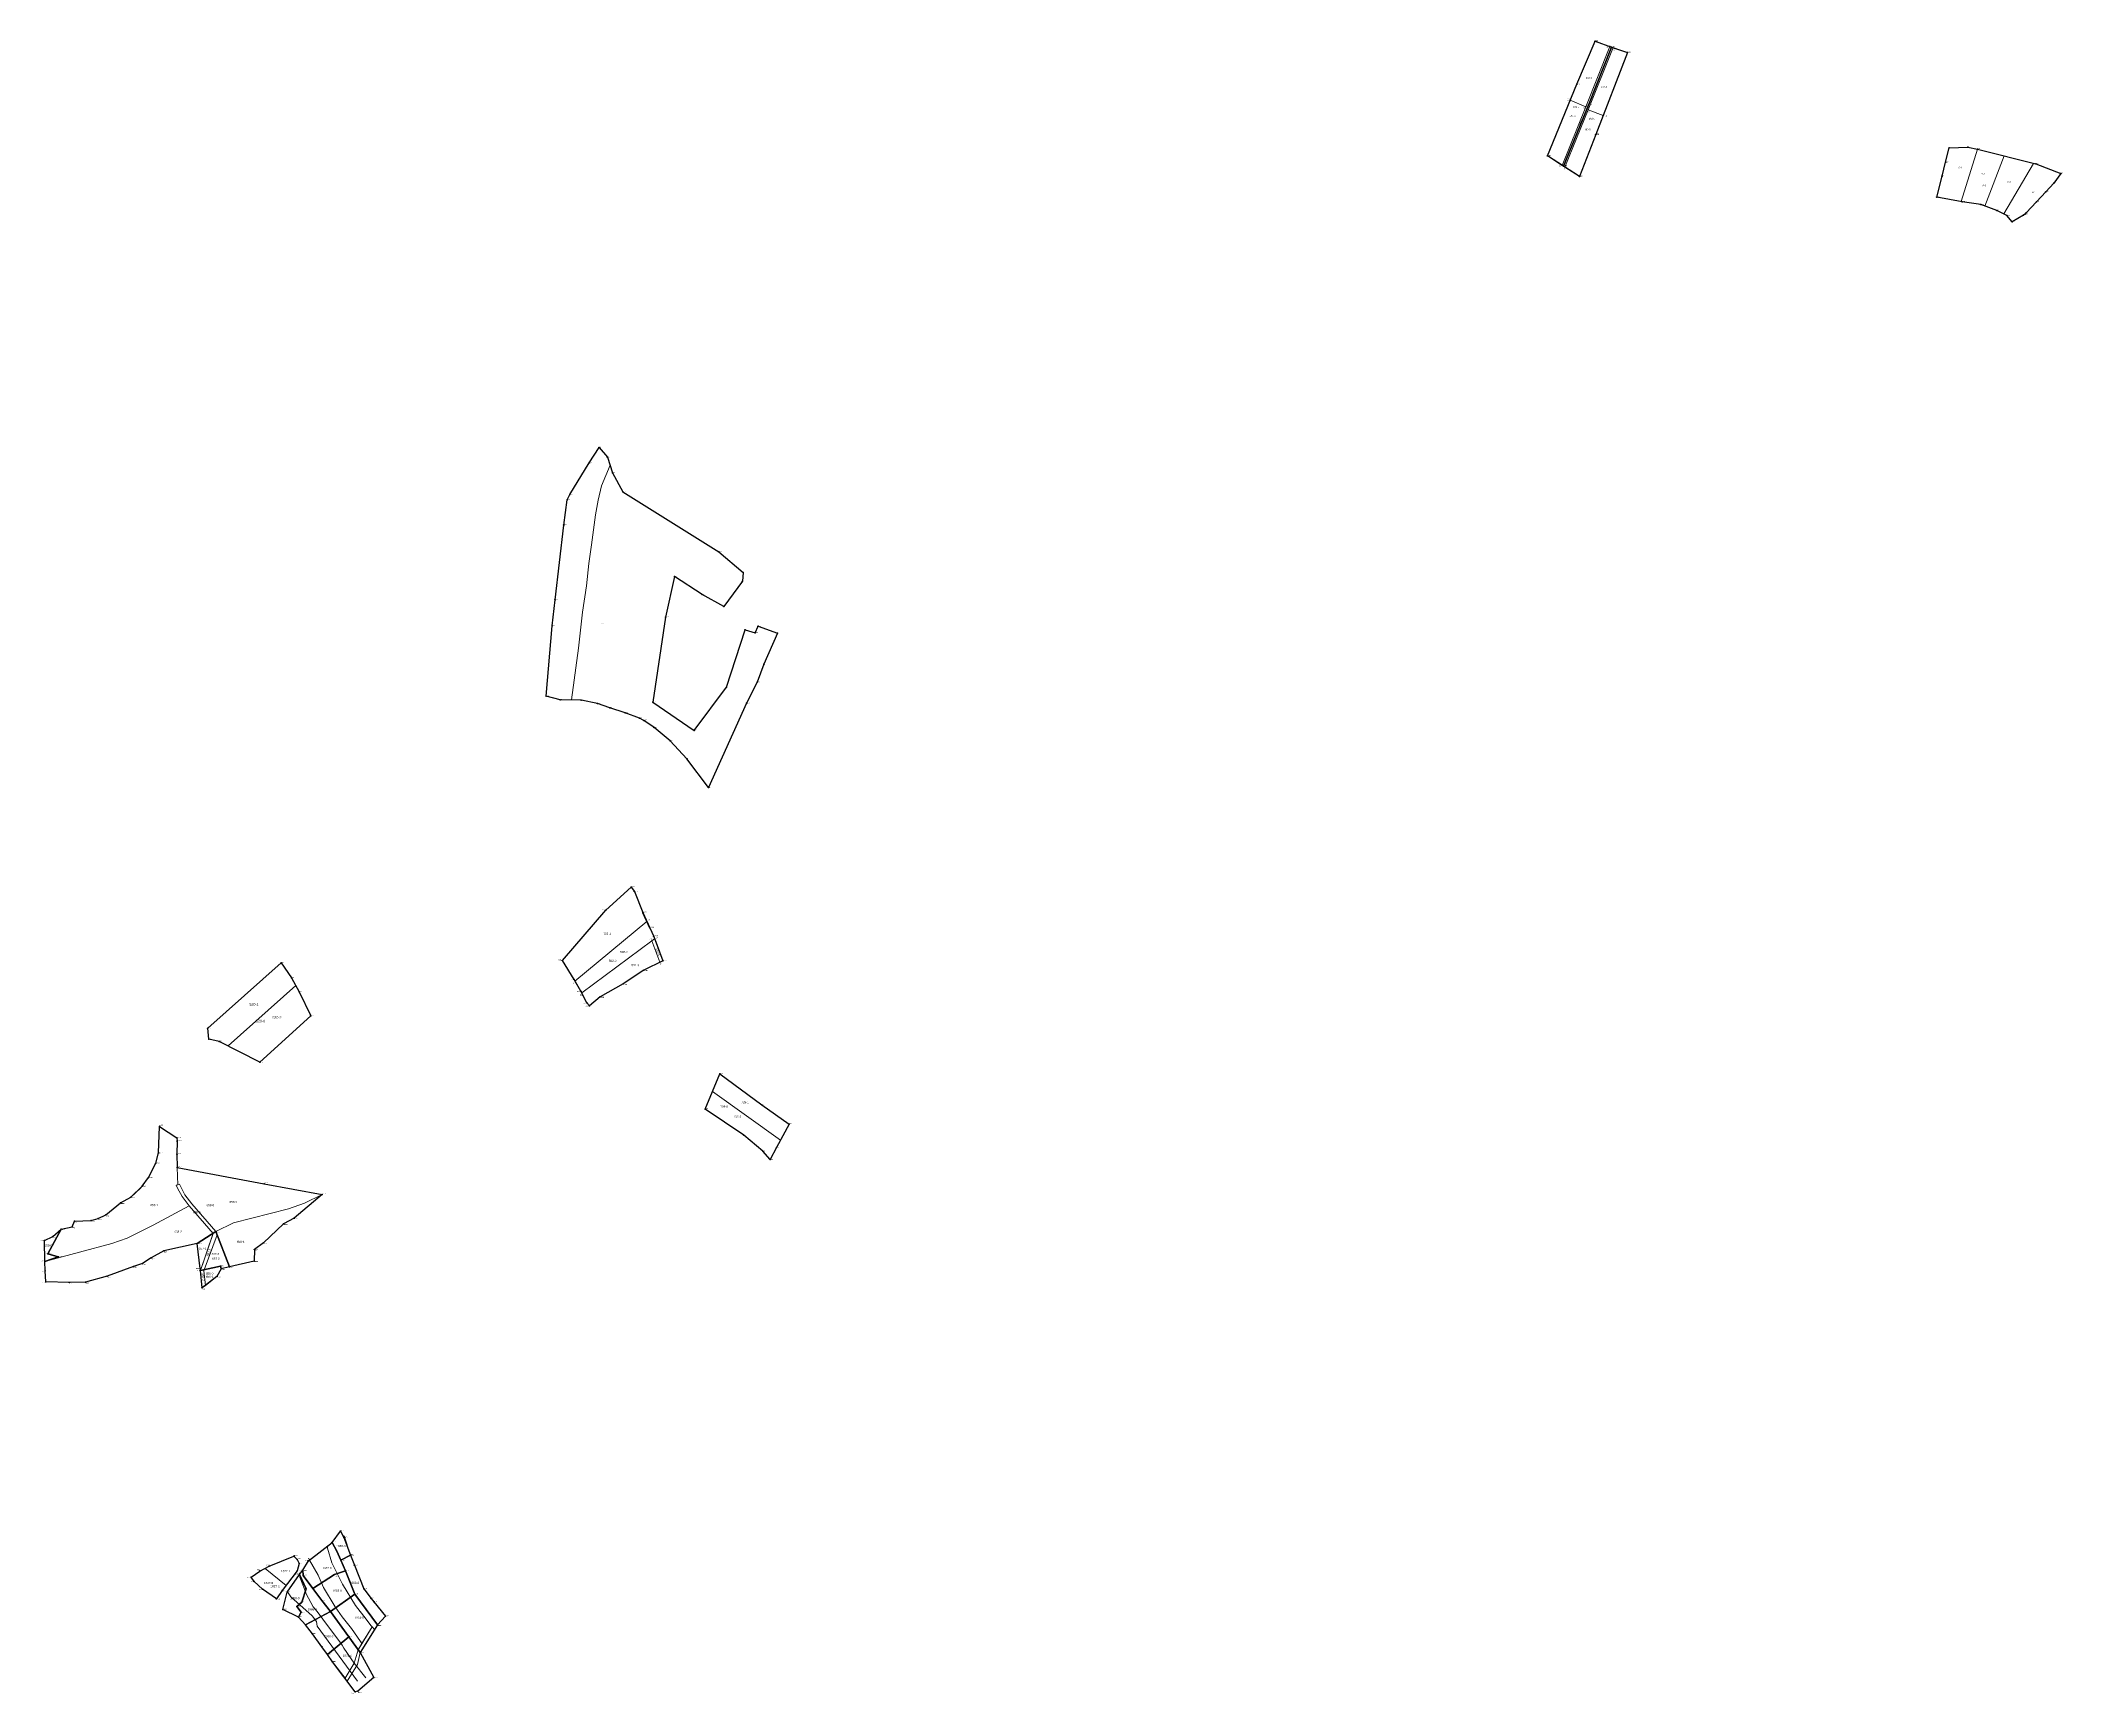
# Model space of a CAD drawing. Header units: metres. Extents: x 7509306 to 7511703, y 4689214 to 4691173.
import ezdxf

# ---------------------------------------------------------------- set-up
doc = ezdxf.new("R2010")
doc.units = ezdxf.units.M
doc.header["$PDMODE"] = 32
doc.header["$PDSIZE"] = 0.5
for name, color, linetype in [('Muri', 33, 'Continuous'), ('Nr e Pikave Gjeodezike te Parceles Baze', 7, 'Continuous'), ('Nr Parceles Baze', 7, 'Continuous'), ('Parcela Baze', 7, 'Continuous'), ('Pikat', 7, 'Continuous')]:
    doc.layers.add(name, color=color, linetype=linetype)
for name, color, linetype, lineweight in [('Nr-Ri', 1, 'Continuous', 0), ('Par-Re', 1, 'Continuous', 0), ('Pikat zyrtare', 7, 'Continuous', 0), ('Pikat-Ndarjes', 1, 'Continuous', 0)]:
    doc.layers.add(name, color=color, linetype=linetype, lineweight=lineweight)
doc.styles.get("Standard").update_dxf_attribs({"font": 'arial.ttf'})

msp = doc.modelspace()

# ---------------------------------------------------------------- linework, layer by layer
at = {"flags": 128}
msp.add_lwpolyline([(7509679, 4689216.6), (7509669.4, 4689229.1)], dxfattribs=at)
for p in [(7510005.9, 4690170.1), (7510009.7, 4690164.8), (7509975.8, 4690142.7), (7510019.8, 4690140), (7510028, 4690121.7), (7510032.6, 4690111.6), (7509924.4, 4690083), (7510043.5, 4690082.8), (7509938.3, 4690060.5), (7509996.4, 4690055.3), (7510020.9, 4690071.8), (7509946.4, 4690046.7), (7509953.5, 4690032.8), (7509956.4, 4690029.5), (7509969.1, 4690040.2)]:
    msp.add_point(p)
at = {"layer": 'Muri', "elevation": 652, "flags": 128}
msp.add_lwpolyline([(7510028, 4690121.5), (7510019.7, 4690139.4)], dxfattribs=at)
at = {"layer": 'Par-Re', "flags": 128}
for points in [[(7511112.3, 4691023.1), (7511110.6, 4691024.2), (7511108.9, 4691025.3), (7511137.1, 4691094.8), (7511165.5, 4691166.2), (7511167.4, 4691165.5), (7511169.3, 4691164.9), (7511139.9, 4691091.2)], [(7511165.5, 4691166.2), (7511148, 4691172.3), (7511126.4, 4691121.5), (7511118.6, 4691102.4), (7511137.1, 4691094.8)], [(7511186.4, 4691158.9), (7511169.3, 4691164.9), (7511139.9, 4691091.2), (7511157.6, 4691084.3)], [(7511137.1, 4691094.8), (7511118.6, 4691102.4), (7511091.5, 4691036.4), (7511108.9, 4691025.3)], [(7511148.8, 4691061.8), (7511157.6, 4691084.3), (7511139.9, 4691091.2), (7511112.3, 4691023.1), (7511129.7, 4691012)], [(7511601.1, 4691044.5), (7511589.8, 4691046.7), (7511567.8, 4691046), (7511563.4, 4691029), (7511559.2, 4691012.6), (7511552.8, 4690987.7), (7511581.7, 4690982.5)], [(7511632.8, 4691036.5), (7511601.2, 4691044.5), (7511601.1, 4691044.5), (7511581.7, 4690982.5), (7511583.2, 4690982.2), (7511605, 4690978.9), (7511610, 4690977.1)], [(7511667.5, 4691027.7), (7511632.8, 4691036.5), (7511610, 4690977.1), (7511624.2, 4690971.9), (7511632.3, 4690967.7)], [(7511682.1, 4690993.9), (7511691.7, 4691004.3), (7511700.1, 4691015.7), (7511670.1, 4691027.1), (7511667.5, 4691027.7), (7511632.3, 4690967.7), (7511636.1, 4690965.8), (7511642.3, 4690958.5), (7511655.7, 4690966.4), (7511657.4, 4690967.4), (7511658.7, 4690968.9), (7511671.1, 4690982.2)], [(7509952.8, 4690526.9), (7509955.7, 4690553.6), (7509958.8, 4690575.7), (7509963.7, 4690611.3), (7509966.9, 4690628.5), (7509970.6, 4690645.6), (7509980.8, 4690670.1), (7509977.8, 4690679.5), (7509967.8, 4690691.1), (7509956.2, 4690672.7), (7509933.2, 4690635.2), (7509930.1, 4690629), (7509925.9, 4690599), (7509915.8, 4690510.6), (7509912.3, 4690479.7), (7509905.3, 4690396.3), (7509921.6, 4690392.1), (7509935, 4690391.8), (7509943.6, 4690453.3), (7509948.3, 4690495.7)], [(7509608.6, 4690053.3), (7509603.4, 4690062.5), (7509591.2, 4690080.3), (7509504.1, 4690002.8), (7509505.5, 4689989.8), (7509517.7, 4689987.3), (7509528.3, 4689981.8)], [(7509626.2, 4690017.6), (7509612.6, 4690046.1), (7509608.6, 4690053.3), (7509528.3, 4689981.8), (7509566, 4689962.5)], [(7510160.6, 4689912.2), (7510111.1, 4689948.7), (7510102.4, 4689927.8), (7510182.9, 4689870.3), (7510192.9, 4689889.2)], [(7510102.4, 4689927.8), (7510093.7, 4689907), (7510139.3, 4689876.3), (7510161.9, 4689857), (7510170.7, 4689847.2), (7510178.2, 4689861.5), (7510182.9, 4689870.3)], [(7509701.6, 4689290.2), (7509699, 4689293.5), (7509697.5, 4689295.2), (7509691.7, 4689302.4), (7509679.1, 4689318.6), (7509664, 4689344.2), (7509651, 4689369.2), (7509645.9, 4689386.6), (7509646.3, 4689389.5), (7509651.5, 4689393.5), (7509661.4, 4689406.9), (7509665.6, 4689399.2), (7509673.5, 4689378.4), (7509678, 4689366.5), (7509689.1, 4689338.4), (7509697.7, 4689327.2), (7509701, 4689323.3), (7509714.8, 4689306), (7509705.2, 4689296)], [(7509686.9, 4689273.9), (7509685.3, 4689276.3), (7509674.4, 4689291.4), (7509663.6, 4689305.4), (7509655.3, 4689317.2), (7509641.2, 4689340.1), (7509634.8, 4689354.8), (7509624.7, 4689372.7), (7509646.3, 4689389.5), (7509645.9, 4689386.6), (7509651, 4689369.2), (7509664, 4689344.2), (7509679.1, 4689318.6), (7509691.7, 4689302.4), (7509697.5, 4689295.2), (7509699, 4689293.5)], [(7509673.5, 4689378.4), (7509666, 4689401.3), (7509664.8, 4689400.7), (7509665.6, 4689399.2)], [(7509572.1, 4689362.8), (7509566, 4689359.6), (7509555.6, 4689352.2), (7509559.1, 4689347.1), (7509569.1, 4689338.3), (7509585.5, 4689326.6), (7509592.5, 4689336.4), (7509597.1, 4689342.6)], [(7509610.1, 4689359.9), (7509612.5, 4689368.4), (7509610.1, 4689373.3), (7509606.2, 4689377.4), (7509577, 4689365.3), (7509572.1, 4689362.8), (7509597.1, 4689342.6)], [(7509677.8, 4689250.3), (7509666.8, 4689232.5), (7509651.8, 4689252), (7509646.2, 4689260.8), (7509639.4, 4689269.9), (7509628.2, 4689285.1), (7509620.1, 4689296), (7509611.5, 4689305), (7509593.3, 4689314), (7509598.4, 4689334.7), (7509612.7, 4689355.5), (7509612.9, 4689355.8), (7509613.4, 4689352.4), (7509618.7, 4689338.3), (7509620.9, 4689332.7), (7509629.2, 4689317.2), (7509633.7, 4689311.5), (7509647.2, 4689293.7), (7509659.3, 4689277.4), (7509663.3, 4689271.6), (7509665.4, 4689268.4)], [(7509677.8, 4689250.3), (7509682.3, 4689266.4), (7509682.3, 4689266.4), (7509686.9, 4689273.9), (7509685.3, 4689276.3), (7509674.4, 4689291.4), (7509663.6, 4689305.4), (7509655.3, 4689317.2), (7509641.2, 4689340.1), (7509634.8, 4689354.8), (7509624.7, 4689372.7), (7509623.5, 4689371.7), (7509616.8, 4689360.7), (7509612.9, 4689355.8), (7509613.4, 4689352.4), (7509618.7, 4689338.3), (7509620.9, 4689332.7), (7509629.2, 4689317.2), (7509633.7, 4689311.5), (7509647.2, 4689293.7), (7509659.3, 4689277.4), (7509663.3, 4689271.6), (7509665.4, 4689268.4), (7509677.8, 4689250.3)]]:
    msp.add_lwpolyline(points, close=True, dxfattribs=at)
at = {"layer": 'Par-Re'}
msp.add_lwpolyline([(7510024.6, 4690129.4), (7510019.8, 4690140), (7510009.7, 4690164.8), (7510005.9, 4690170.1), (7509975.8, 4690142.7), (7509924.4, 4690083), (7509938.3, 4690060.5), (7509939.3, 4690058.8), (7510024.6, 4690129.4)], dxfattribs=at)
for points in [[(7510024.6, 4690129.4), (7509939.3, 4690058.8), (7509946.4, 4690046.7), (7509947.4, 4690044.7), (7510030.3, 4690106.3), (7510033.6, 4690108.7), (7510032.6, 4690111.6), (7510028, 4690121.7)], [(7510030.3, 4690106.3), (7509947.4, 4690044.7), (7509953.5, 4690032.8), (7509956.4, 4690029.5), (7509969.1, 4690040.2), (7509996.4, 4690055.3), (7510020.9, 4690071.8), (7510039.9, 4690081.1)], [(7510033.6, 4690108.7), (7510030.3, 4690106.3), (7510039.9, 4690081.1), (7510043.5, 4690082.8)]]:
    msp.add_lwpolyline(points, close=True, dxfattribs=at)
at = {"layer": 'Par-Re', "flags": 128}
for points in [[(7509528.3, 4689981.8), (7509608.6, 4690053.3)], [(7509691.5, 4689232.9), (7509677.8, 4689250.3), (7509665.4, 4689268.4), (7509663.3, 4689271.6), (7509659.3, 4689277.4), (7509647.2, 4689293.7), (7509633.7, 4689311.5), (7509629.2, 4689317.2), (7509620.9, 4689332.7), (7509618.7, 4689338.3), (7509613.4, 4689352.4), (7509612.7, 4689357.6)], [(7509687, 4689273.7), (7509685.3, 4689276.3), (7509674.4, 4689291.4), (7509663.6, 4689305.4), (7509655.3, 4689317.2), (7509641.2, 4689340.1), (7509634.8, 4689354.8), (7509623.5, 4689374.8)], [(7509666.8, 4689232.5), (7509677.8, 4689250.3), (7509682.3, 4689266.4), (7509699, 4689293.5)], [(7509699, 4689293.5), (7509682.3, 4689266.4)], [(7509684.8, 4689263), (7509681.5, 4689248.7), (7509669.4, 4689229.1)]]:
    msp.add_lwpolyline(points, dxfattribs=at)
at = {"layer": 'Par-Re', "linetype": 'Continuous'}
for points in [[(7509320.4, 4689755.9), (7509310.6, 4689751.2), (7509311.2, 4689726.6), (7509311.2, 4689726.6), (7509352.3, 4689737.6), (7509390.4, 4689747.7), (7509408.6, 4689754.2), (7509439.5, 4689769.5), (7509482, 4689792.5), (7509473.7, 4689803.6), (7509468.3, 4689813.5), (7509466.6, 4689816.8), (7509468.6, 4689817.3), (7509468, 4689838), (7509467.6, 4689853.5), (7509467.8, 4689869.1), (7509467.6, 4689872.9), (7509447, 4689886.4), (7509446, 4689855), (7509442.5, 4689842.9), (7509433.8, 4689825.8), (7509426.5, 4689815.5), (7509424.5, 4689813.5), (7509413, 4689802.5), (7509400.9, 4689795.8), (7509383.4, 4689781.8), (7509374.3, 4689777.2), (7509366.1, 4689775), (7509346.1, 4689774.2), (7509343.7, 4689767.3), (7509330.5, 4689764.8)], [(7509468.6, 4689817.3), (7509468, 4689838)], [(7509311.2, 4689726.6), (7509352.3, 4689737.6), (7509390.4, 4689747.7), (7509408.6, 4689754.2), (7509439.5, 4689769.5), (7509482, 4689792.5)]]:
    msp.add_lwpolyline(points, dxfattribs=at)
for points in [[(7509599.8, 4689788.8), (7509618.7, 4689795.7), (7509639.8, 4689805.8), (7509639.8, 4689805.8), (7509570.9, 4689818.6), (7509468, 4689838), (7509468.6, 4689817.3), (7509470.5, 4689817.9), (7509477.2, 4689805.5), (7509485.2, 4689794.9), (7509513.8, 4689761.9), (7509534.5, 4689772.3)], [(7509482, 4689792.5), (7509510.4, 4689759.7), (7509491.7, 4689747.9), (7509452.2, 4689739.1), (7509437.3, 4689730.6), (7509426.8, 4689724), (7509416.2, 4689720.6), (7509384.9, 4689709.1), (7509359.5, 4689701.9), (7509340.2, 4689701.4), (7509312.3, 4689702.4), (7509311.5, 4689715.5), (7509311.2, 4689726.6), (7509352.3, 4689737.6), (7509390.4, 4689747.7), (7509408.6, 4689754.2), (7509439.5, 4689769.5)], [(7509570.2, 4689748.7), (7509594.1, 4689771.1), (7509606.5, 4689777.9), (7509639.8, 4689805.8), (7509618.7, 4689795.7), (7509599.8, 4689788.8), (7509534.5, 4689772.3), (7509513.8, 4689761.9), (7509529.8, 4689720.1), (7509559, 4689726.9), (7509559.4, 4689740.6)], [(7509515.3, 4689758.1), (7509513.8, 4689761.9), (7509510.4, 4689759.8), (7509495.5, 4689715.8), (7509500.1, 4689716.7)], [(7509510.4, 4689759.7), (7509491.7, 4689747.9), (7509495.2, 4689718), (7509495.5, 4689715.8)], [(7509515.3, 4689758.1), (7509500.1, 4689716.7), (7509519.4, 4689720.7), (7509519.5, 4689720.5), (7509520.2, 4689717.7), (7509529.8, 4689720.1)], [(7509499.6, 4689715.3), (7509500.1, 4689716.7), (7509495.5, 4689715.8), (7509497.5, 4689695.3), (7509501.3, 4689698.1)], [(7509520.2, 4689717.7), (7509519.5, 4689720.5), (7509519.4, 4689720.7), (7509500.1, 4689716.7), (7509499.6, 4689715.3), (7509501.3, 4689698.1), (7509515.1, 4689708.5)]]:
    msp.add_lwpolyline(points, close=True, dxfattribs=at)
at = {"layer": 'Par-Re', "elevation": 654.4, "flags": 128}
msp.add_lwpolyline([(7509598.5, 4689334.8), (7509602.5, 4689329.2), (7509627.8, 4689306.7), (7509633.1, 4689299.8), (7509634, 4689294.2), (7509681.7, 4689229)], dxfattribs=at)
at = {"layer": 'Parcela Baze'}
for points in [[(7511110.6, 4691024.2), (7511091.5, 4691036.4), (7511126.4, 4691121.5), (7511148, 4691172.3), (7511167.4, 4691165.5), (7511140.1, 4691096.8), (7511110.6, 4691024.2)], [(7511186.4, 4691158.9), (7511148.8, 4691061.8), (7511129.7, 4691012), (7511110.6, 4691024.2), (7511140.1, 4691096.8), (7511167.4, 4691165.5), (7511186.4, 4691158.9)], [(7511691.7, 4691004.3), (7511682.1, 4690993.9), (7511671.1, 4690982.2), (7511658.7, 4690968.9), (7511657.4, 4690967.4), (7511655.7, 4690966.4), (7511642.3, 4690958.5), (7511636.1, 4690965.8), (7511624.2, 4690971.9), (7511605, 4690978.9), (7511583.2, 4690982.2), (7511552.8, 4690987.7), (7511559.2, 4691012.6), (7511563.4, 4691029), (7511567.8, 4691046), (7511589.8, 4691046.7), (7511601.2, 4691044.5), (7511670.1, 4691027.1), (7511700.1, 4691015.7), (7511691.7, 4691004.3)], [(7509933.2, 4690635.2), (7509956.2, 4690672.7), (7509967.8, 4690691.1), (7509977.8, 4690679.5), (7509983.8, 4690661), (7509996, 4690638.3), (7510109.6, 4690567.3), (7510138.5, 4690543), (7510137.7, 4690532.4), (7510115.6, 4690502.7), (7510090.1, 4690516.6), (7510057.3, 4690538.1), (7510046.7, 4690490.1), (7510031.6, 4690389.1), (7510080.6, 4690355.8), (7510118.8, 4690406.8), (7510140.9, 4690475.1), (7510153, 4690471.4), (7510156.3, 4690479.2), (7510179.2, 4690471.1), (7510163.2, 4690434.1), (7510155.2, 4690412.9), (7510142.7, 4690387.9), (7510097.7, 4690288), (7510071.9, 4690321.9), (7510052.1, 4690343.4), (7510033, 4690359.1), (7510021, 4690367.5), (7510015.7, 4690370.3), (7509998.9, 4690376.7), (7509980.7, 4690382.6), (7509965.8, 4690387.6), (7509946.8, 4690391.5), (7509921.6, 4690392.1), (7509905.3, 4690396.3), (7509912.3, 4690479.7), (7509915.8, 4690510.6), (7509925.9, 4690599), (7509930.1, 4690629), (7509933.2, 4690635.2)], [(7509946.4, 4690046.7), (7509938.3, 4690060.5), (7509924.4, 4690083), (7509975.8, 4690142.7), (7510005.9, 4690170.1), (7510009.7, 4690164.8), (7510019.8, 4690140), (7510028, 4690121.7), (7510032.6, 4690111.6), (7510043.5, 4690082.8), (7510020.9, 4690071.8), (7509996.4, 4690055.3), (7509969.1, 4690040.2), (7509956.4, 4690029.5), (7509953.5, 4690032.8), (7509946.4, 4690046.7)], [(7509626.2, 4690017.6), (7509566, 4689962.5), (7509517.7, 4689987.3), (7509505.5, 4689989.8), (7509504.1, 4690002.8), (7509591.2, 4690080.3), (7509603.4, 4690062.5), (7509612.6, 4690046.1), (7509626.2, 4690017.6)], [(7510160.6, 4689912.2), (7510192.9, 4689889.2), (7510178.2, 4689861.5), (7510170.7, 4689847.2), (7510161.9, 4689857), (7510139.3, 4689876.3), (7510093.7, 4689907), (7510111.1, 4689948.7), (7510160.6, 4689912.2)], [(7509311.2, 4689726.6), (7509326.9, 4689731.8), (7509314.5, 4689735.6), (7509330.5, 4689764.8), (7509343.7, 4689767.3), (7509346.1, 4689774.2), (7509366.1, 4689775), (7509374.3, 4689777.2), (7509383.4, 4689781.8), (7509400.9, 4689795.8), (7509413, 4689802.5), (7509426.5, 4689815.5), (7509433.8, 4689825.8), (7509442.5, 4689842.9), (7509446, 4689855), (7509447, 4689886.4), (7509467.6, 4689872.9), (7509467.8, 4689869.1), (7509467.6, 4689853.5), (7509468, 4689838), (7509570.9, 4689818.6), (7509639.8, 4689805.8), (7509606.5, 4689777.9), (7509594.1, 4689771.1), (7509570.2, 4689748.7), (7509559.4, 4689740.6), (7509559, 4689726.9), (7509529.8, 4689720.1), (7509513.8, 4689761.9), (7509491.7, 4689747.9), (7509452.2, 4689739.1), (7509437.3, 4689730.6), (7509426.8, 4689724), (7509416.2, 4689720.6), (7509384.9, 4689709.1), (7509359.5, 4689701.9), (7509340.2, 4689701.4), (7509312.3, 4689702.4), (7509311.5, 4689715.5), (7509311.2, 4689726.6)], [(7509320.4, 4689755.9), (7509330.5, 4689764.8), (7509314.5, 4689735.6), (7509326.9, 4689731.8), (7509311.2, 4689726.6), (7509310.6, 4689751.2), (7509320.4, 4689755.9)], [(7509520.2, 4689717.7), (7509519.4, 4689720.7), (7509495.5, 4689715.8), (7509495.2, 4689718), (7509491.7, 4689747.9), (7509513.8, 4689761.9), (7509529.8, 4689720.1), (7509520.2, 4689717.7)], [(7509515.1, 4689708.5), (7509497.5, 4689695.3), (7509495.5, 4689715.8), (7509519.4, 4689720.7), (7509520.2, 4689717.7), (7509515.1, 4689708.5)], [(7509673.5, 4689378.4), (7509662, 4689372.5), (7509657.1, 4689383.3), (7509651.5, 4689393.5), (7509661.4, 4689406.9), (7509665.6, 4689399.2), (7509673.5, 4689378.4)], [(7509662, 4689372.5), (7509667.3, 4689359.9), (7509654.5, 4689355.5), (7509628.5, 4689339), (7509617.3, 4689354.5), (7509616.8, 4689360.7), (7509623.5, 4689371.7), (7509651.5, 4689393.5), (7509657.1, 4689383.3), (7509662, 4689372.5)], [(7509705.2, 4689296), (7509678.4, 4689332.2), (7509667.3, 4689359.9), (7509662, 4689372.5), (7509673.5, 4689378.4), (7509678, 4689366.5), (7509689.1, 4689338.4), (7509697.7, 4689327.2), (7509701, 4689323.3), (7509714.8, 4689306), (7509705.2, 4689296)], [(7509585.5, 4689326.6), (7509569.1, 4689338.3), (7509559.1, 4689347.1), (7509555.6, 4689352.2), (7509566, 4689359.6), (7509577, 4689365.3), (7509606.2, 4689377.4), (7509610.1, 4689373.3), (7509612.5, 4689368.4), (7509610.1, 4689359.9), (7509592.5, 4689336.4), (7509585.5, 4689326.6)], [(7509678.4, 4689332.2), (7509649.6, 4689311.6), (7509639.4, 4689324.7), (7509628.5, 4689339), (7509654.5, 4689355.5), (7509667.3, 4689359.9), (7509678.4, 4689332.2)], [(7509671.3, 4689281.5), (7509649.6, 4689311.6), (7509678.4, 4689332.2), (7509705.2, 4689296), (7509684.8, 4689263), (7509671.3, 4689281.5)], [(7509646.2, 4689260.8), (7509671.3, 4689281.5), (7509684.8, 4689263), (7509700.9, 4689233.6), (7509682.1, 4689217.4), (7509679, 4689216.6), (7509651.8, 4689252), (7509646.2, 4689260.8)]]:
    msp.add_lwpolyline(points, dxfattribs=at)
at = {"layer": 'Parcela Baze', "color": 5}
for points in [[(7509598.4, 4689334.7), (7509612.7, 4689355.5), (7509620.6, 4689338.6), (7509615.6, 4689322.8), (7509609.6, 4689317.6), (7509614.9, 4689310.8), (7509611.5, 4689305), (7509593.3, 4689314), (7509598.4, 4689334.7)], [(7509649.6, 4689311.6), (7509620.1, 4689296), (7509611.5, 4689305), (7509614.9, 4689310.8), (7509609.6, 4689317.6), (7509615.6, 4689322.8), (7509620.6, 4689338.6), (7509612.7, 4689355.5), (7509616.8, 4689360.7), (7509617.3, 4689354.5), (7509628.5, 4689339), (7509639.4, 4689324.7), (7509649.6, 4689311.6)], [(7509649.6, 4689311.6), (7509671.3, 4689281.5), (7509646.2, 4689260.8), (7509639.4, 4689269.9), (7509628.2, 4689285.1), (7509620.1, 4689296), (7509649.6, 4689311.6)]]:
    msp.add_lwpolyline(points, dxfattribs=at)
at = {"layer": 'Pikat'}
for p in [(7511148, 4691172.3), (7511148, 4691172.3), (7511167.4, 4691165.5), (7511167.4, 4691165.5), (7511186.4, 4691158.9), (7511186.4, 4691158.9), (7511126.4, 4691121.5), (7511140.1, 4691096.8), (7511148.8, 4691061.8), (7511091.5, 4691036.4), (7511567.8, 4691046), (7511589.8, 4691046.7), (7511601.2, 4691044.5), (7511110.6, 4691024.2), (7511129.7, 4691012), (7511559.2, 4691012.6), (7511563.4, 4691029), (7511670.1, 4691027.1), (7511700.1, 4691015.7), (7511552.8, 4690987.7), (7511682.1, 4690993.9), (7511691.7, 4691004.3), (7511583.2, 4690982.2), (7511605, 4690978.9), (7511624.2, 4690971.9), (7511636.1, 4690965.8), (7511655.7, 4690966.4), (7511657.4, 4690967.4), (7511658.7, 4690968.9), (7511671.1, 4690982.2), (7511642.3, 4690958.5), (7509956.2, 4690672.7), (7509967.8, 4690691.1), (7509977.8, 4690679.5), (7509983.8, 4690661), (7509930.1, 4690629), (7509933.2, 4690635.2), (7509996, 4690638.3), (7509925.9, 4690599), (7510109.6, 4690567.3), (7510057.3, 4690538.1), (7510137.7, 4690532.4), (7510138.5, 4690543), (7509915.8, 4690510.6), (7510090.1, 4690516.6), (7510046.7, 4690490.1), (7510115.6, 4690502.7), (7509912.3, 4690479.7), (7510140.9, 4690475.1), (7510153, 4690471.4), (7510156.3, 4690479.2), (7510179.2, 4690471.1), (7510163.2, 4690434.1), (7510155.2, 4690412.9), (7509905.3, 4690396.3), (7509921.6, 4690392.1), (7509946.8, 4690391.5), (7509965.8, 4690387.6), (7510031.6, 4690389.1), (7510118.8, 4690406.8), (7510142.7, 4690387.9), (7509980.7, 4690382.6), (7509998.9, 4690376.7), (7510015.7, 4690370.3), (7510021, 4690367.5), (7510033, 4690359.1), (7510052.1, 4690343.4), (7510080.6, 4690355.8), (7510071.9, 4690321.9), (7510097.7, 4690288), (7509591.2, 4690080.3), (7509603.4, 4690062.5), (7509612.6, 4690046.1), (7509504.1, 4690002.8), (7509626.2, 4690017.6), (7509505.5, 4689989.8), (7509517.7, 4689987.3), (7509566, 4689962.5), (7510111.1, 4689948.7), (7510093.7, 4689907), (7510160.6, 4689912.2), (7509447, 4689886.4), (7510192.9, 4689889.2), (7509467.6, 4689872.9), (7509467.8, 4689869.1), (7510139.3, 4689876.3), (7510178.2, 4689861.5), (7509442.5, 4689842.9), (7509446, 4689855), (7509467.6, 4689853.5), (7509468, 4689838), (7510161.9, 4689857), (7510170.7, 4689847.2), (7509426.5, 4689815.5), (7509433.8, 4689825.8), (7509570.9, 4689818.6), (7509400.9, 4689795.8), (7509413, 4689802.5), (7509639.8, 4689805.8), (7509330.5, 4689764.8), (7509343.7, 4689767.3), (7509346.1, 4689774.2), (7509366.1, 4689775), (7509374.3, 4689777.2), (7509383.4, 4689781.8), (7509513.8, 4689761.9), (7509594.1, 4689771.1), (7509606.5, 4689777.9), (7509310.6, 4689751.2), (7509320.4, 4689755.9), (7509452.2, 4689739.1), (7509491.7, 4689747.9), (7509559.4, 4689740.6), (7509570.2, 4689748.7), (7509311.2, 4689726.6), (7509311.5, 4689715.5), (7509314.5, 4689735.6), (7509326.9, 4689731.8), (7509416.2, 4689720.6), (7509426.8, 4689724), (7509437.3, 4689730.6), (7509495.2, 4689718), (7509495.5, 4689715.8), (7509519.4, 4689720.7), (7509520.2, 4689717.7), (7509529.8, 4689720.1), (7509559, 4689726.9), (7509312.3, 4689702.4), (7509340.2, 4689701.4), (7509359.5, 4689701.9), (7509384.9, 4689709.1), (7509497.5, 4689695.3), (7509515.1, 4689708.5), (7509661.4, 4689406.9), (7509651.5, 4689393.5), (7509657.1, 4689383.3), (7509657.1, 4689383.3), (7509665.6, 4689399.2), (7509673.5, 4689378.4), (7509673.5, 4689378.4), (7509566, 4689359.6), (7509577, 4689365.3), (7509606.2, 4689377.4), (7509610.1, 4689373.3), (7509610.1, 4689359.9), (7509612.5, 4689368.4), (7509612.7, 4689355.5), (7509616.8, 4689360.7), (7509617.3, 4689354.5), (7509623.5, 4689371.7), (7509654.5, 4689355.5), (7509662, 4689372.5), (7509667.3, 4689359.9), (7509678, 4689366.5), (7509555.6, 4689352.2), (7509559.1, 4689347.1), (7509569.1, 4689338.3), (7509592.5, 4689336.4), (7509598.4, 4689334.7), (7509620.6, 4689338.6), (7509628.5, 4689339), (7509678.4, 4689332.2), (7509689.1, 4689338.4), (7509585.5, 4689326.6), (7509593.3, 4689314), (7509609.6, 4689317.6), (7509614.9, 4689310.8), (7509615.6, 4689322.8), (7509639.4, 4689324.7), (7509649.6, 4689311.6), (7509697.7, 4689327.2), (7509701, 4689323.3), (7509714.8, 4689306), (7509611.5, 4689305), (7509620.1, 4689296), (7509628.2, 4689285.1), (7509705.2, 4689296), (7509639.4, 4689269.9), (7509646.2, 4689260.8), (7509671.3, 4689281.5), (7509684.8, 4689263), (7509651.8, 4689252), (7509679, 4689216.6), (7509682.1, 4689217.4), (7509700.9, 4689233.6)]:
    msp.add_point(p, dxfattribs=at)
at = {"layer": 'Pikat-Ndarjes'}
for p in [(7511165.5, 4691166.2), (7511169.3, 4691164.9), (7511118.6, 4691102.4), (7511157.6, 4691084.3), (7511108.9, 4691025.3), (7511112.3, 4691023.1), (7510024.6, 4690129.4), (7510030.3, 4690106.3), (7510033.6, 4690108.7), (7510039.9, 4690081.1), (7509939.3, 4690058.8), (7509947.4, 4690044.7)]:
    msp.add_point(p, dxfattribs=at)
at = {"layer": 'Pikat-Ndarjes', "color": 1}
for p in [(7511137.1, 4691094.8), (7511139.9, 4691091.2)]:
    msp.add_point(p, dxfattribs=at)

# ---------------------------------------------------------------- texts
at = {"layer": 'Nr e Pikave Gjeodezike te Parceles Baze'}
for s, height, p in [('53451', 1, (7511148, 4691172.3)), ('53448', 1, (7511167.4, 4691165.5)), ('53369', 1, (7511186.4, 4691158.9)), ('53450', 1, (7511126.4, 4691121.5)), ('53447', 1, (7511140.5, 4691096.7)), ('53368', 1, (7511148.8, 4691061.8)), ('53449', 1, (7511091.5, 4691036.4)), ('20565', 0.8, (7511567.8, 4691046)), ('20564', 0.8, (7511589.8, 4691046.7)), ('20563', 0.8, (7511601.2, 4691044.5)), ('53446', 1, (7511110.9, 4691024.3)), ('53367', 1, (7511129.7, 4691012)), ('22618', 0.8, (7511559.2, 4691012.6)), ('22619', 0.8, (7511563.4, 4691029)), ('20562', 0.8, (7511670.1, 4691027.1)), ('20561', 0.8, (7511700.1, 4691015.7)), ('22617', 0.8, (7511552.8, 4690987.7)), ('22607', 0.8, (7511682.1, 4690993.9)), ('22598', 0.8, (7511691.7, 4691004.3)), ('22616', 0.8, (7511583.2, 4690982.2)), ('22615', 0.8, (7511605, 4690978.9)), ('22614', 0.8, (7511624.2, 4690971.9)), ('22613', 0.8, (7511636.1, 4690965.8)), ('22611', 0.8, (7511655.7, 4690966.4)), ('22610', 0.8, (7511657.4, 4690967.4)), ('22609', 0.8, (7511658.7, 4690968.9)), ('22608', 0.8, (7511671.1, 4690982.2)), ('22612', 0.8, (7511642.3, 4690958.5)), ('49968', 0.8, (7509956.2, 4690672.7)), ('49577', 0.8, (7509967.8, 4690691.1)), ('49576', 0.8, (7509977.8, 4690679.5)), ('49575', 0.8, (7509983.8, 4690661)), ('49987', 0.8, (7509930.1, 4690629)), ('49967', 0.8, (7509933.2, 4690635.2)), ('49574', 0.8, (7509996, 4690638.3)), ('49986', 0.8, (7509925.9, 4690599)), ('49573', 0.8, (7510109.6, 4690567.3)), ('49972', 0.8, (7510057.3, 4690538.1)), ('49969', 0.8, (7510137.7, 4690532.4)), ('49572', 0.8, (7510138.5, 4690543)), ('49985', 0.8, (7509915.8, 4690510.6)), ('49971', 0.8, (7510090.1, 4690516.6)), ('49973', 0.8, (7510046.7, 4690490.1)), ('49970', 0.8, (7510115.6, 4690502.7)), ('49984', 0.8, (7509912.3, 4690479.7)), ('49977', 0.8, (7510140.9, 4690475.1)), ('49978', 0.8, (7510153, 4690471.4)), ('49979', 0.8, (7510156.3, 4690479.2)), ('49980', 0.8, (7510179.2, 4690471.1)), ('49981', 0.8, (7510163.2, 4690434.1)), ('49982', 0.8, (7510155.2, 4690412.9)), ('49840', 0.8, (7509905.3, 4690396.3)), ('49841', 0.8, (7509921.6, 4690392.1)), ('49842', 0.8, (7509946.8, 4690391.5)), ('49843', 0.8, (7509965.8, 4690387.6)), ('49974', 0.8, (7510031.6, 4690389.1)), ('49976', 0.8, (7510118.8, 4690406.8)), ('49983', 0.8, (7510142.7, 4690387.9)), ('49844', 0.8, (7509980.7, 4690382.6)), ('49845', 0.8, (7509998.9, 4690376.7)), ('49846', 0.8, (7510015.7, 4690370.3)), ('49847', 0.8, (7510021, 4690367.5)), ('49848', 0.8, (7510033, 4690359.1)), ('49849', 0.8, (7510052.1, 4690343.4)), ('49975', 0.8, (7510080.6, 4690355.8)), ('49850', 0.8, (7510071.9, 4690321.9)), ('49851', 0.8, (7510097.7, 4690288)), ('50167', 0.8, (7509591.2, 4690080.3)), ('50168', 0.8, (7509603.4, 4690062.5)), ('50163', 0.8, (7509612.6, 4690046.1)), ('50166', 0.8, (7509504.1, 4690002.8)), ('50162', 0.8, (7509626.2, 4690017.6)), ('48381', 0.8, (7509505.5, 4689989.8)), ('48382', 0.8, (7509517.7, 4689987.3)), ('48383', 0.8, (7509566, 4689962.5)), ('47969', 0.8, (7510111.1, 4689948.7)), ('47970', 0.8, (7510093.7, 4689907)), ('48621', 0.8, (7510160.6, 4689912.2)), ('50638', 1, (7509446.9, 4689887.5)), ('48620', 0.8, (7510192.9, 4689889.2)), ('50639', 1, (7509468.7, 4689873.3)), ('50640', 1, (7509468.9, 4689869.5)), ('48597', 0.8, (7510139.3, 4689876.3)), ('48598', 0.8, (7510161.9, 4689857)), ('48618', 0.8, (7510178.2, 4689861.5)), ('50636', 1, (7509443, 4689842.4)), ('50637', 1, (7509446.5, 4689854.5)), ('50641', 1, (7509468.7, 4689853.8)), ('50642', 1, (7509469.1, 4689838.4)), ('48599', 0.8, (7510170.7, 4689847.2)), ('50634', 1, (7509427.4, 4689815.1)), ('50635', 1, (7509434.7, 4689825.4)), ('50643', 1, (7509571, 4689819.5)), ('50632', 1, (7509401.4, 4689794.6)), ('50633', 1, (7509413.5, 4689801.3)), ('50644', 1, (7509640.5, 4689805.7)), ('50625', 1, (7509330.6, 4689763.4)), ('50624', 1, (7509343.7, 4689765.9)), ('50623', 1, (7509346, 4689772.7)), ('50629', 1, (7509366, 4689773.4)), ('50630', 1, (7509374.1, 4689775.5)), ('50631', 1, (7509383.3, 4689780.1)), ('50649', 1, (7509514.6, 4689761.1)), ('50646', 1, (7509594.6, 4689769.7)), ('50645', 1, (7509607, 4689776.9)), ('50619', 1, (7509305.9, 4689750.9)), ('50626', 1, (7509319.8, 4689754.4)), ('50651', 1, (7509452.3, 4689737.3)), ('50650', 1, (7509492.6, 4689747)), ('50648', 1, (7509560.1, 4689739.7)), ('50647', 1, (7509570.7, 4689747.3)), ('50620', 1, (7509306.8, 4689726.2)), ('50621', 1, (7509307.1, 4689714.2)), ('50627', 1, (7509315.1, 4689735.9)), ('50628', 1, (7509327.6, 4689732.1)), ('50654', 1, (7509416.1, 4689719.1)), ('50653', 1, (7509426.9, 4689722.3)), ('50652', 1, (7509437.4, 4689728.8)), ('50734', 1, (7509490.7, 4689717.6)), ('50732', 1, (7509491, 4689715.5)), ('50733', 1, (7509519.4, 4689720.7)), ('48284', 1, (7509520.4, 4689716.4)), ('48285', 1, (7509529.8, 4689719)), ('48286', 1, (7509559.8, 4689726)), ('50614', 1, (7509307.9, 4689701.2)), ('50615', 1, (7509339.9, 4689699.7)), ('50616', 1, (7509359.2, 4689700.3)), ('50655', 1, (7509384.8, 4689707.6)), ('48282', 1, (7509497.1, 4689693.6)), ('48283', 1, (7509515.7, 4689707.8)), ('41216', 1, (7509661.4, 4689406.9)), ('45909', 1, (7509606.4, 4689377.8)), ('41217', 1, (7509651.5, 4689393.5)), ('46032', 1, (7509657.1, 4689383.3)), ('46032', 1, (7509657.1, 4689383.3)), ('46023', 1, (7509665.6, 4689399.2)), ('46012', 1, (7509673.5, 4689378.4)), ('45911', 1, (7509562.6, 4689360.6)), ('45910', 1, (7509573.6, 4689366.3)), ('41220', 1, (7509608, 4689355.4)), ('45908', 1, (7509610.3, 4689373.7)), ('41209', 1, (7509610.6, 4689359.9)), ('41210', 1, (7509613, 4689368.3)), ('41219', 1, (7509617.4, 4689359.8)), ('46004', 1, (7509617.8, 4689354.4)), ('41218', 1, (7509619.2, 4689371.6)), ('46018', 1, (7509654.4, 4689353.1)), ('46011', 1, (7509662, 4689372.5)), ('46010', 1, (7509667.3, 4689359.9)), ('46013', 1, (7509678, 4689366.5)), ('45912', 1, (7509551, 4689351.3)), ('45953', 1, (7509554.5, 4689346.3)), ('45954', 1, (7509564.5, 4689337.4)), ('41208', 1, (7509592.7, 4689335.5)), ('41221', 1, (7509598.4, 4689334.7)), ('46003', 1, (7509620.8, 4689336.7)), ('46005', 1, (7509629.5, 4689337.8)), ('45994', 1, (7509678.4, 4689332.2)), ('46014', 1, (7509689.1, 4689338.4)), ('41207', 1, (7509585.8, 4689325.7)), ('41222', 1, (7509593.3, 4689314)), ('46001', 1, (7509609.6, 4689317.6)), ('46000', 1, (7509614.9, 4689310.8)), ('46002', 1, (7509615.6, 4689322.8)), ('46006', 1, (7509639.4, 4689324.7)), ('45993', 1, (7509650.4, 4689311)), ('46015', 1, (7509697.7, 4689327.2)), ('46016', 1, (7509701, 4689323.3)), ('46017', 1, (7509714.8, 4689306)), ('45999', 1, (7509611.5, 4689305)), ('45998', 1, (7509620.1, 4689296)), ('45997', 1, (7509628.2, 4689285.1)), ('45992', 1, (7509671.3, 4689281.5)), ('45995', 1, (7509705.9, 4689294.6)), ('45980', 1, (7509639.4, 4689269.9)), ('45981', 1, (7509646.2, 4689260.8)), ('45996', 1, (7509685.2, 4689262.5)), ('45982', 1, (7509651.8, 4689252)), ('46007', 1, (7509701.4, 4689233.4)), ('45989', 1, (7509673.7, 4689214.5)), ('46008', 1, (7509682.2, 4689215.3))]:
    msp.add_text(s, height=height, dxfattribs=at).set_placement(p)
at = {"layer": 'Nr Parceles Baze'}
for s, height, p in [('192-1', 2, (7511122.1, 4691093.7)), ('192-2', 2, (7511140.7, 4691079.6)), ('9-0', 2, (7511607.3, 4691000.3)), ('484-0', 0.8, (7509970.9, 4690481.8)), ('502-0', 2.5, (7509979.4, 4690081.4)), ('520-0', 3, (7509561.4, 4690009.8)), ('729-0', 2.5, (7510111.5, 4689908.6)), ('658-0', 2.5, (7509502.8, 4689791.9)), ('659-0', 2.5, (7509310.8, 4689744.1)), ('657-0', 2.5, (7509509.3, 4689728.4)), ('656-0', 2.5, (7509501.9, 4689710.9)), ('1965-0', 2.5, (7509656.7, 4689388)), ('1962-0', 2.5, (7509640, 4689361.9)), ('1827-0', 2.5, (7509570.8, 4689344.2)), ('1963-0', 2.5, (7509652.2, 4689335)), ('1966-0', 2.5, (7509672.6, 4689344.4)), ('1959-0', 2.5, (7509601.9, 4689326.2)), ('1958-0', 2.5, (7509622.5, 4689313.1)), ('1960-0', 2.5, (7509642.4, 4689281.2)), ('1964-0', 2.5, (7509677.9, 4689303.1)), ('1961-0', 2.5, (7509664.1, 4689258.2))]:
    msp.add_text(s, height=height, dxfattribs=at).set_placement(p)
at = {"layer": 'Nr-Ri'}
for s, height, p in [('192-1', 2, (7511137, 4691128.1)), ('192-2', 2, (7511155.2, 4691116.9)), ('192-4', 2, (7511117.9, 4691083.1)), ('192-3', 2, (7511135.5, 4691066.7)), ('9-1', 2, (7511578.8, 4691021.6)), ('9-2', 2, (7511606.1, 4691014.2)), ('9-3', 2, (7511636.2, 4691004.9)), ('9-4', 2, (7511665.8, 4690992.7)), ('502-1', 2.5, (7509972.9, 4690113.5)), ('502-2', 2.5, (7509992.9, 4690091.9)), ('502-3', 2.5, (7510006.2, 4690076.4)), ('520-1', 3, (7509553.6, 4690029.7)), ('520-2', 3, (7509580.8, 4690014)), ('729-1', 2.5, (7510136.3, 4689913.8)), ('729-2', 2.5, (7510127.4, 4689897.2)), ('658-1', 2.5, (7509436.3, 4689792)), ('658-5', 2.5, (7509486.9, 4689783.4)), ('658-3', 2.5, (7509530, 4689795.6)), ('658-2', 2.5, (7509464.6, 4689760.4)), ('657-1', 2.5, (7509493.8, 4689740.5)), ('658-4', 2.5, (7509538.7, 4689748.7)), ('657-3', 2.5, (7509508.8, 4689734)), ('656-1', 2.5, (7509501.9, 4689707.3)), ('1827-1', 2.5, (7509591, 4689358.3)), ('1827-2', 2.5, (7509578.5, 4689340.5))]:
    msp.add_text(s, height=height, dxfattribs=at).set_placement(p)
for s, height, rotation, p in [('192-5', 2, 66.3341, (7511131, 4691072.9)), ('502-4', 2.5, 291.9332, (7510034.5, 4690096.8)), ('657-2', 2.5, 69.6929, (7509505, 4689732.5))]:
    msp.add_text(s, height=height, rotation=rotation, dxfattribs=at).set_placement(p)
at = {"layer": 'Nr-Ri', "linetype": 'Continuous'}
msp.add_text('656-2', height=2.5, rotation=277.4107, dxfattribs=at).set_placement((7509496.8, 4689712.2))
at = {"layer": 'Pikat zyrtare'}
for s, p in [('48488', (7510006.4, 4690170.1)), ('48489', (7510010.3, 4690164.8)), ('48487', (7509971.9, 4690143.2)), ('48490', (7510020.4, 4690140)), ('48491', (7510029.1, 4690122.1)), ('48492', (7510033.7, 4690112)), ('48486', (7509919.6, 4690083.3)), ('48493', (7510044.2, 4690081.7)), ('48485', (7509933.6, 4690059.6)), ('48495', (7509997.1, 4690054.2)), ('48494', (7510021.6, 4690070.7)), ('48476', (7509941.8, 4690045.6)), ('48464', (7509949, 4690031.7)), ('48465', (7509951.9, 4690028.4)), ('48496', (7509969.8, 4690039.1))]:
    msp.add_text(s, height=1, dxfattribs=at).set_placement(p)
at = {"layer": 'Pikat-Ndarjes', "linetype": 'Continuous', "char_height": 2, "attachment_point": 1}
for s, insert in [('4', (7511161.8, 4691166.4)), ('3', (7511170, 4691163.4)), ('13', (7511115.1, 4691104.4)), ('5', (7511134.3, 4691094.6)), ('6', (7511140.1, 4691089.7)), ('14', (7511159, 4691084.5)), ('8', (7511105.4, 4691025.2)), ('7', (7511110.9, 4691021.4))]:
    msp.add_mtext_dynamic_manual_height_columns(s, width=0.864, gutter_width=1, heights=[0], dxfattribs=dict(at, insert=insert))
at = {"layer": 'Pikat-Ndarjes', "char_height": 2, "attachment_point": 1}
for s, insert in [('2', (7510026.4, 4690132.1)), ('10', (7510027.7, 4690108.9)), ('9', (7510035.5, 4690111.4)), ('11', (7510040.1, 4690079.7)), ('1', (7509936.9, 4690057.7)), ('12', (7509945, 4690043.5))]:
    msp.add_mtext_dynamic_manual_height_columns(s, width=1.569, gutter_width=1, heights=[0], dxfattribs=dict(at, insert=insert))

doc.saveas('drawing.dxf')
